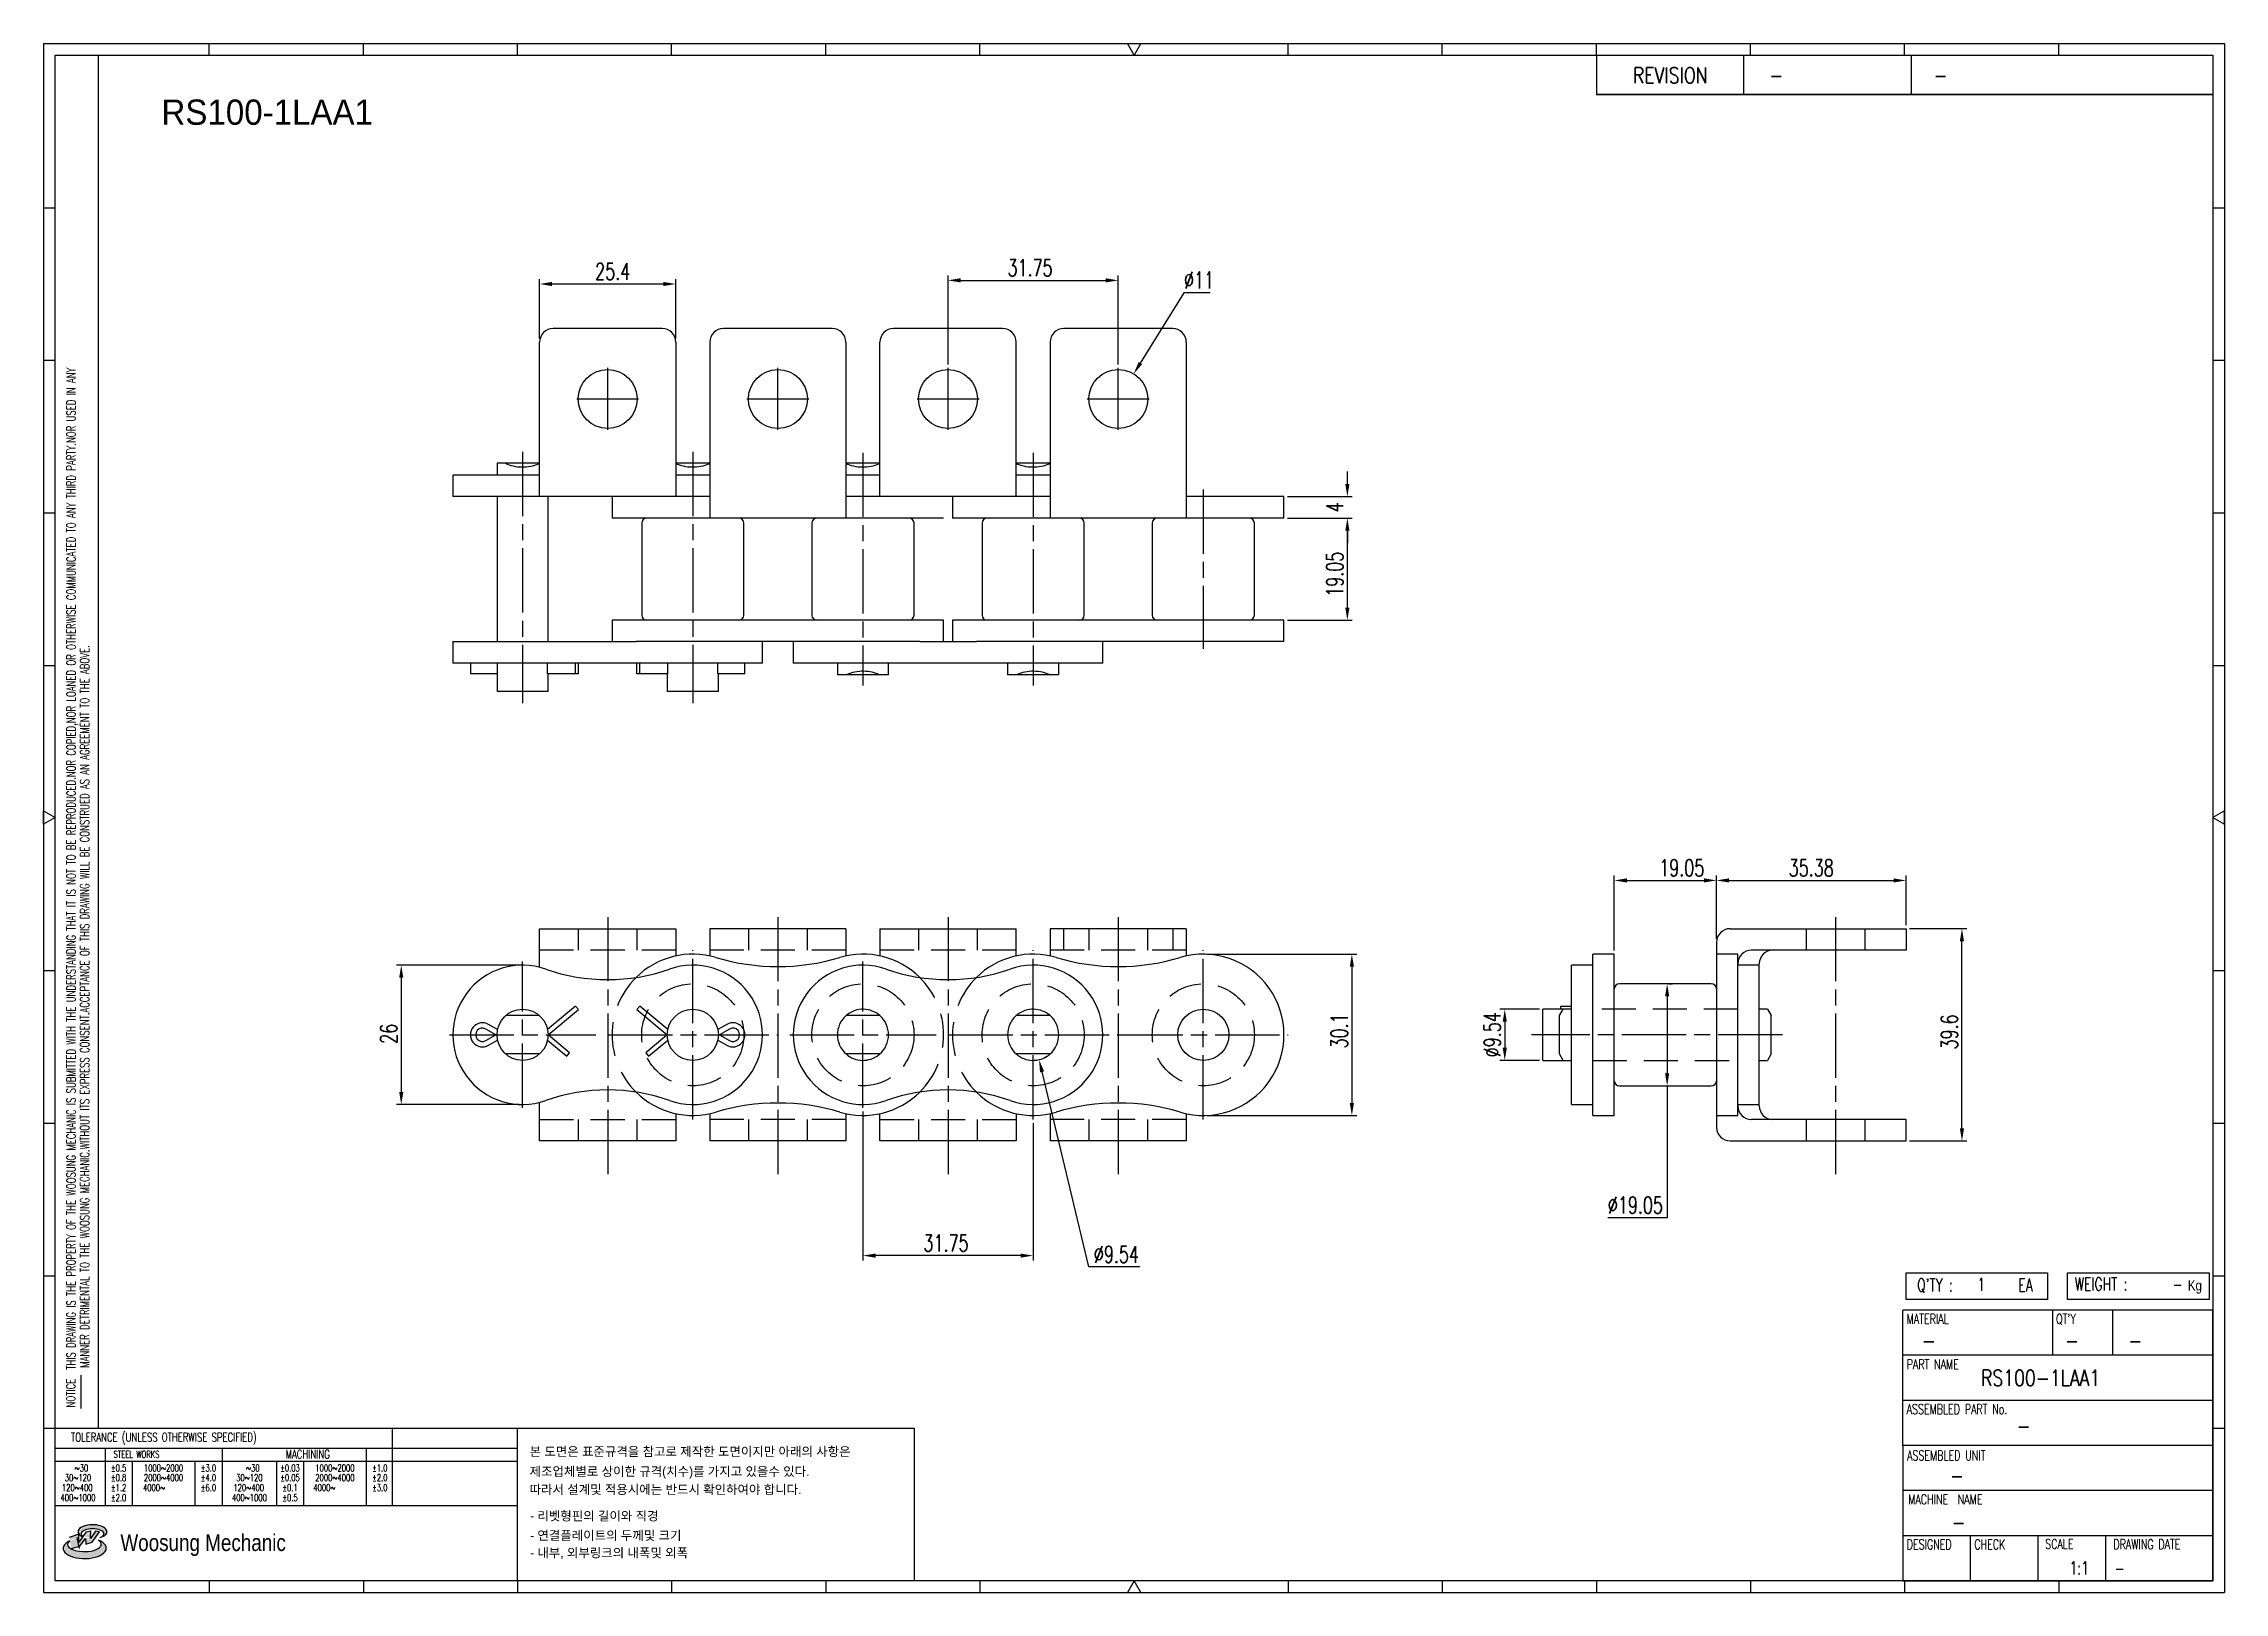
# Model space of a CAD drawing. Header units: millimetres. Extents: x 1499 to 1906, y 1925 to 2214.
import ezdxf
from ezdxf.enums import TextEntityAlignment as Align

# ---------------------------------------------------------------- set-up
doc = ezdxf.new("R2010")
doc.units = ezdxf.units.MM
doc.linetypes.add('AM_ISO08W050', pattern=[18, 12, -1.5, 3, -1.5])
doc.linetypes.add('HIDDEN', pattern=[9.525, 6.35, -3.175])
doc.layers.add('CL1', color=4, linetype='AM_ISO08W050', lineweight=25)
for name, color, linetype in [('HID-02', 1, 'HIDDEN'), ('S-DIM', 7, 'Continuous'), ('TITLE', 7, 'Continuous'), ('도면레이아웃', 7, 'Continuous')]:
    doc.layers.add(name, color=color, linetype=linetype)
doc.styles.add('HAN', font='ROMANS.shx', dxfattribs={"width": 0.7, "bigfont": 'whgtxt.shx'})
doc.styles.add('HKD_ST2', font='romans.shx', dxfattribs={"width": 0.7, "height": 4, "bigfont": '@extfont2.shx'})
doc.styles.add('HSG', font='SIMPLEX.shx', dxfattribs={"width": 0.7, "bigfont": 'HSG.shx'})
doc.styles.add('MtXpl_', font='Gulim.ttf')
doc.styles.add('SLDTEXTSTYLE4', font='arial.ttf', dxfattribs={"width": 0.8})
doc.styles.get("Standard").update_dxf_attribs({"font": 'arial.ttf'})
doc.dimstyles.new('사본 APP1.3', dxfattribs={"dimscale": 1.3, "dimtxt": 2.4, "dimasz": 1.8, "dimexe": 0.7, "dimexo": 0.5, "dimgap": 0.6, "dimtad": 1, "dimtoh": 1, "dimrnd": 0.01, "dimzin": 9, "dimdsep": 46, "dimtxsty": 'HSG', "dimcen": 0, "dimclrd": 1, "dimclre": 1, "dimclrt": 256, "dimazin": 2, "dimtp": 1, "dimtm": 1, "dimtfac": 0.5, "dimtofl": 0, "dimtmove": 0, "dimatfit": 3, "dimfxl": 0, "dimtvp": 1, "dimtolj": 2, "dimlwd": -1, "dimlwe": -1, "dimarcsym": 0})

msp = doc.modelspace()

# ---------------------------------------------------------------- texts
at = {"color": 254, "style": 'MtXpl_'}
msp.add_text('RS100-1LAA1', height=4.71996, dxfattribs=at).set_placement((1521.074, 2198.57))
at = {"style": 'HAN', "width": 0.8}
msp.add_text('RS100-1LAA1', height=2.94721, dxfattribs=at).set_placement((1860.544, 1963.305))

# ---------------------------------------------------------------- blocks, each defined once
blk = doc.blocks.new('REFGZDFG')
at = {"layer": '도면레이아웃'}
h = blk.add_hatch(color=10, dxfattribs=at)
h.paths.add_polyline_path([(-2.958, 54.547), (-2.947, 54.321), (-2.705, 54.394), (-2.41, 54.81), (-2.567, 54.836), (-2.76, 54.536), (-2.746, 54.828), (-2.954, 54.792), (-3.228, 54.401), (-3.224, 54.712), (-3.603, 54.58), (-3.509, 54.142), (-3.18, 54.233)])
edge = h.paths.add_edge_path()
edge.add_ellipse((-2.688, 54.809), major_axis=(-0.568, 0), ratio=0.487785, start_angle=122.36065, end_angle=403.39574)
edge.add_line((-3.1, 54.619), (-3.092, 54.637))
edge.add_ellipse((-2.685, 54.726), major_axis=(-0.454, 0), ratio=0.444396, start_angle=131.58977, end_angle=386.19408, ccw=False)
edge = h.paths.add_edge_path()
edge.add_ellipse((-2.992, 54.158), major_axis=(-0.851, 0), ratio=0.480113, start_angle=314.67633, end_angle=590.85213)
edge.add_ellipse((-3.004, 54.312), major_axis=(-0.666, 0), ratio=0.43311, start_angle=331.7024, end_angle=574.42495, ccw=False)
at = {"color": 140}
for p, q in [((-4.614, 113.51), (81.404, 113.51)), ((-4.614, 113.51), (-4.614, 52.416)), ((56.632, 113.054), (56.632, 111.501)), ((62.43, 113.054), (62.43, 111.501)), ((69.046, 113.054), (69.046, 111.501)), ((81.404, 113.51), (81.404, 52.416)), ((80.948, 111.501), (56.632, 111.501)), ((56.632, 111.501), (80.948, 111.501)), ((80.948, 111.501), (80.948, 100.888)), ((68.846, 63.974), (68.846, 65.02)), ((68.846, 65.02), (74.432, 65.02)), ((74.432, 65.02), (74.432, 63.974)), ((75.222, 63.974), (75.222, 65.02)), ((75.222, 65.02), (80.808, 65.02)), ((80.808, 65.02), (80.808, 63.974)), ((74.432, 63.974), (68.846, 63.974)), ((80.808, 63.974), (75.222, 63.974)), ((68.724, 58.21), (68.724, 63.547)), ((80.948, 63.547), (68.724, 63.547)), ((74.618, 63.547), (74.618, 61.768)), ((76.99, 63.547), (76.99, 61.768)), ((80.948, 58.21), (80.948, 63.547)), ((80.948, 61.768), (68.724, 61.768)), ((80.948, 59.989), (68.724, 59.989)), ((68.724, 58.21), (68.724, 52.872)), ((80.948, 58.21), (68.724, 58.21)), ((80.948, 52.872), (80.948, 58.21)), ((80.948, 56.43), (68.724, 56.43)), ((80.948, 54.651), (68.724, 54.651)), ((71.393, 52.872), (71.393, 54.651)), ((74.062, 52.872), (74.062, 54.651)), ((76.731, 52.872), (76.731, 54.651)), ((68.724, 52.872), (80.948, 52.872)), ((-4.614, 52.416), (81.404, 52.416))]:
    blk.add_line(p, q, dxfattribs=at)
at = {"color": 2}
for p, q in [((-2.45, 58.89), (-2.45, 113.054)), ((-4.158, 58.89), (14.079, 58.89)), ((9.14, 58.89), (9.14, 55.84)), ((14.079, 52.872), (14.079, 58.89)), ((-4.158, 58.099), (14.079, 58.099)), ((-2.192, 58.099), (-2.192, 55.84)), ((2.422, 58.113), (2.422, 55.84)), ((8.11, 58.099), (8.11, 55.84)), ((-4.158, 57.59), (14.079, 57.59)), ((-1.119, 57.59), (-1.119, 55.84)), ((1.349, 57.59), (1.349, 55.84)), ((4.569, 57.59), (4.569, 55.84)), ((5.642, 57.604), (5.642, 55.84)), ((-4.158, 55.84), (14.079, 55.84))]:
    blk.add_line(p, q, dxfattribs=at)
for p, q in [((14.079, 113.054), (14.079, 113.51)), ((20.158, 113.054), (20.158, 113.51)), ((26.237, 113.054), (26.237, 113.51)), ((32.316, 113.054), (32.316, 113.51)), ((44.474, 113.054), (44.474, 113.51)), ((50.553, 113.054), (50.553, 113.51)), ((56.632, 113.054), (56.632, 113.51)), ((62.711, 113.054), (62.711, 113.51)), ((68.79, 113.054), (68.79, 113.51)), ((74.869, 113.054), (74.869, 113.51)), ((-4.614, 107.036), (-4.158, 107.036)), ((80.948, 107.036), (81.404, 107.036)), ((-4.614, 101.018), (-4.158, 101.018)), ((80.948, 101.018), (81.404, 101.018)), ((-4.614, 95), (-4.158, 95)), ((80.948, 95), (81.404, 95)), ((-4.614, 88.981), (-4.158, 88.981)), ((80.948, 88.981), (81.404, 88.981)), ((-4.614, 76.945), (-4.158, 76.945)), ((80.948, 76.945), (81.404, 76.945)), ((-4.614, 70.927), (-4.158, 70.927)), ((80.948, 70.927), (81.404, 70.927)), ((-4.614, 64.908), (-4.158, 64.908)), ((80.948, 64.908), (81.404, 64.908)), ((-3.136, 59.666), (-3.136, 60.983)), ((-4.614, 58.89), (-4.158, 58.89)), ((80.948, 58.89), (81.404, 58.89)), ((1.921, 52.872), (1.921, 52.416)), ((8, 52.872), (8, 52.416)), ((14.079, 52.872), (14.079, 52.416)), ((20.158, 52.872), (20.158, 52.416)), ((26.237, 52.872), (26.237, 52.416)), ((32.316, 52.872), (32.316, 52.416)), ((62.711, 52.872), (62.711, 52.416)), ((68.79, 52.872), (68.79, 52.416)), ((74.869, 52.872), (74.869, 52.416))]:
    blk.add_line(p, q)
at = {"color": 140}
for points in [[(-4.158, 113.054), (80.948, 113.054), (80.948, 52.872), (-4.158, 52.872)], [(14.079, 58.89), (29.726, 58.89), (29.726, 52.872), (14.079, 52.872)]]:
    blk.add_lwpolyline(points, close=True, dxfattribs=at)
for points in [[(38.395, 113.054), (38.132, 113.51), (38.658, 113.51)], [(-4.158, 82.989), (-4.614, 82.726), (-4.614, 83.252)], [(80.948, 82.989), (81.404, 82.726), (81.404, 83.252)], [(38.395, 52.872), (38.132, 52.416), (38.658, 52.416)]]:
    blk.add_lwpolyline(points, close=True)
at = {"layer": '도면레이아웃'}
for p, q in [((-3.224, 54.712), (-3.603, 54.58)), ((-3.509, 54.142), (-3.18, 54.233)), ((-3.3, 54.58), (-3.207, 54.142)), ((-3.3, 54.58), (-3.3, 54.58)), ((-2.954, 54.792), (-3.228, 54.401)), ((-3.228, 54.401), (-3.224, 54.712)), ((-3.18, 54.233), (-2.958, 54.547)), ((-3.092, 54.637), (-3.1, 54.619)), ((-2.958, 54.547), (-2.947, 54.321)), ((-2.746, 54.828), (-2.954, 54.792)), ((-2.947, 54.321), (-2.705, 54.394)), ((-2.567, 54.836), (-2.76, 54.536)), ((-2.76, 54.536), (-2.746, 54.828)), ((-2.705, 54.394), (-2.41, 54.81)), ((-2.41, 54.81), (-2.567, 54.836))]:
    blk.add_line(p, q, dxfattribs=at)
for centre, major_axis, ratio, start_param, end_param in [((-2.688, 54.809), (-0.568, 0), 0.487785, 2.135596, 7.040584), ((-2.992, 54.158), (-0.851, 0), 0.480113, 5.492138, 10.312315), ((-3.004, 54.312), (-0.666, 0), 0.43311, 5.789299, 10.025607), ((-2.685, 54.726), (-0.454, 0), 0.444396, 2.296675, 6.740358)]:
    blk.add_ellipse(centre, major_axis=major_axis, ratio=ratio, start_param=start_param, end_param=end_param, dxfattribs=at)
for s, height, style, width, p in [('REVISION', 0.6231, 'HAN', 0.8, (58.077, 111.949)), ('-', 0.623, 'HAN', 0.8, (63.455, 111.949)), ('-', 0.623, 'HAN', 0.8, (69.94, 111.949)), ("Q'TY : ", 0.5094, 'HKD_ST2', 0.7, (69.284, 64.287)), ('1', 0.509, 'HKD_ST2', 0.7, (71.66, 64.311)), ('EA', 0.5094, 'HKD_ST2', 0.7, (73.277, 64.287)), ('WEIGHT : ', 0.5094, 'HKD_ST2', 0.7, (75.501, 64.323)), ('-', 0.623, 'HAN', 0.8, (69.468, 62.037)), ('-', 0.623, 'HAN', 0.8, (75.114, 62.037)), ('-', 0.623, 'HAN', 0.8, (77.618, 62.037)), ('-', 0.623, 'HAN', 0.8, (73.209, 58.664)), ('-', 0.623, 'HAN', 0.8, (70.583, 56.706)), ('-', 0.623, 'HAN', 0.8, (70.645, 54.872)), ('1:1', 0.5094, 'HKD_ST2', 0.7, (75.295, 53.121)), ('-', 0.509, 'HKD_ST2', 0.7, (77.07, 53.109))]:
    blk.add_text(s, height=height, dxfattribs=dict(style=style, width=width)).set_placement(p)
at = {"color": 6, "style": 'HKD_ST2', "width": 0.7}
for s, p in [(' THIS DRAWING IS THE PROPERTY OF THE WOOSUNG MECHANIC IS SUBMITTED WITH THE UNDERSTANDING THAT IT IS NOT TO BE REPRODUCED.NOR COPIED,NOR LOANED OR OTHERWISE COMMUNICATED TO ANY THIRD PARTY.NOR USED IN ANY', (-3.355, 61.029)), ('MANNER DETRIMENTAL TO THE WOOSUNG MECHANIC.WITHOUT ITS EXPRESS CONSENT.ACCEPTANCE OF THIS DRAWING WILL BE CONSTRUED AS AN AGREEMENT TO THE ABOVE.', (-2.82, 61.276))]:
    blk.add_text(s, height=0.350152, rotation=90, dxfattribs=at).set_placement(p)
at = {"style": 'HKD_ST2', "width": 0.7}
blk.add_text('-', height=0.509, dxfattribs=at).set_placement((79.754, 64.323), align=Align.RIGHT)
at = {"color": 254, "style": 'HKD_ST2', "width": 0.7}
for s, height, p in [('MATERIAL', 0.3918, (68.873, 63.399)), ("QT'Y", 0.3918, (74.766, 63.399)), ('PART NAME', 0.3918, (68.873, 61.608)), ('ASSEMBLED PART No.', 0.39184, (68.873, 59.84)), ('ASSEMBLED UNIT', 0.39184, (68.89, 58.014)), ('MACHINE  NAME', 0.39184, (68.935, 56.282)), ('DESIGNED', 0.3918, (68.873, 54.503)), ('CHECK', 0.3918, (71.541, 54.503)), ('SCALE', 0.3918, (74.337, 54.521)), ('DRAWING DATE', 0.39184, (77.026, 54.509))]:
    blk.add_text(s, height=height, dxfattribs=at).set_placement(p, align=Align.TOP_LEFT)
at = {"style": 'HKD_ST2', "width": 0.7}
blk.add_text('NOTICE', height=0.3502, rotation=90, dxfattribs=at).set_placement((-3.367, 59.71))
blk.add_text('TOLERANCE (UNLESS OTHERWISE SPECIFIED)', height=0.35015, dxfattribs=at).set_placement((0.126, 58.538), align=Align.MIDDLE_CENTER)
at = {"color": 4, "style": 'HKD_ST2', "width": 0.7}
for s, height, p in [('STEEL WORKS', 0.28012, (-0.948, 57.865)), ('MACHINING', 0.3502, (5.803, 57.867)), ('%%P0.5', 0.2801, (-1.656, 57.322)), ('%%P0.8', 0.2801, (-1.656, 56.945)), ('%%P3.0', 0.2801, (1.886, 57.322)), ('%%P4.0', 0.2801, (1.886, 56.945)), ('%%P0.03', 0.2801, (5.105, 57.322)), ('%%P0.05', 0.2801, (5.105, 56.945)), ('%%P1.0', 0.2801, (8.647, 57.322)), ('%%P2.0', 0.2801, (8.647, 56.945)), ('%%P1.2', 0.2801, (-1.656, 56.551)), ('%%P2.0', 0.2801, (-1.656, 56.149)), ('%%P6.0', 0.2801, (1.886, 56.551)), ('%%P0.1', 0.2801, (5.105, 56.551)), ('%%P0.5', 0.2801, (5.105, 56.149)), ('%%P3.0', 0.2801, (8.647, 56.551))]:
    blk.add_text(s, height=height, dxfattribs=at).set_placement(p, align=Align.MIDDLE)
at = {"color": 140, "style": 'MtXpl_'}
for s, p in [('본 도면은 표준규격을 참고로 제작한 도면이지만 아래의 사항은', (14.554, 57.794)), ('제조업체별로 상이한 규격(치수)를 가지고 있을수 있다.', (14.554, 57.01)), ('따라서 설계및 적용시에는 반드시 확인하여야 합니다.', (14.554, 56.297)), ('- 리벳형핀의 길이와 직경', (14.574, 55.252)), ('- 연결플레이트의 두께및 크기', (14.574, 54.485)), ('- 내부, 외부링크의 내폭및 외폭', (14.574, 53.798))]:
    blk.add_text(s, height=0.36, dxfattribs=at).set_placement(p)
at = {"color": 4, "style": 'HKD_ST2', "width": 0.7}
for s, height, p in [('30%%126120', 0.2801, (-3.259, 56.945)), ('%%12630', 0.2801, (-3.124, 57.322)), ('2000%%1264000', 0.28012, (0.115, 56.945)), ('1000%%1262000', 0.28012, (0.115, 57.322)), ('30%%126120', 0.2801, (3.502, 56.945)), ('%%12630', 0.2801, (3.637, 57.322)), ('2000%%1264000', 0.28012, (6.876, 56.945)), ('1000%%1262000', 0.28012, (6.876, 57.322)), ('400%%1261000', 0.28012, (-3.259, 56.149)), ('120%%126400', 0.28012, (-3.287, 56.551)), ('4000%%126', 0.2801, (-0.256, 56.551)), ('400%%1261000', 0.28012, (3.502, 56.149)), ('120%%126400', 0.28012, (3.474, 56.551)), ('4000%%126', 0.2801, (6.462, 56.551))]:
    blk.add_text(s, height=height, dxfattribs=at).set_placement(p, align=Align.MIDDLE_CENTER)
at = {"color": 1, "style": 'SLDTEXTSTYLE4', "width": 0.8}
blk.add_text('Woosung Mechanic', height=0.66493, dxfattribs=at).set_placement((-1.585, 54.047))
at = {"layer": 'TITLE', "width": 0.8}
blk.add_text('Kg', height=0.4067, dxfattribs=at).set_placement((79.963, 64.323))
blk = doc.blocks.new('*D103')
at = {"layer": 'Defpoints', "color": 0, "transparency": 16777216}
for p in [(1730.5, 2125.2), (1742.32, 2125.2), (1730.5, 2106.15)]:
    blk.add_point(p, dxfattribs=at)
at = {"layer": 'S-DIM', "color": 1, "transparency": 16777216}
for p, q in [((1731.15, 2125.2), (1743.23, 2125.2)), ((1742.32, 2108.49), (1742.32, 2122.86)), ((1731.15, 2106.15), (1743.23, 2106.15))]:
    blk.add_line(p, q, dxfattribs=at)
for points in [[(1741.93, 2122.86), (1742.71, 2122.86), (1742.32, 2125.2)], [(1741.93, 2108.49), (1742.71, 2108.49), (1742.32, 2106.15)]]:
    blk.add_solid(points, dxfattribs=at)
at = {"layer": 'S-DIM', "transparency": 16777216, "insert": (1739.98, 2114.71), "char_height": 3.12, "attachment_point": 5, "rotation": 90, "style": 'HSG'}
blk.add_mtext('\\A2;19.05', dxfattribs=at)
blk = doc.blocks.new('*D104')
at = {"layer": 'Defpoints', "color": 0, "transparency": 16777216}
for p in [(1730.5, 2129.2), (1742.32, 2129.2), (1730.5, 2125.2)]:
    blk.add_point(p, dxfattribs=at)
at = {"layer": 'S-DIM', "color": 1, "transparency": 16777216}
for p, q in [((1742.32, 2131.54), (1742.32, 2133.88)), ((1731.15, 2129.2), (1743.23, 2129.2)), ((1731.15, 2125.2), (1743.23, 2125.2)), ((1742.32, 2122.86), (1742.32, 2120.52))]:
    blk.add_line(p, q, dxfattribs=at)
for points in [[(1741.93, 2131.54), (1742.71, 2131.54), (1742.32, 2129.2)], [(1741.93, 2122.86), (1742.71, 2122.86), (1742.32, 2125.2)]]:
    blk.add_solid(points, dxfattribs=at)
at = {"layer": 'S-DIM', "transparency": 16777216, "insert": (1739.98, 2127.2), "char_height": 3.12, "attachment_point": 5, "rotation": 90, "style": 'HSG'}
blk.add_mtext('\\A2;4', dxfattribs=at)
blk = doc.blocks.new('*D105')
at = {"layer": 'Defpoints', "color": 0, "transparency": 16777216}
for p in [(1702.46, 2152.1), (1696.69, 2142.74)]:
    blk.add_point(p, dxfattribs=at)
at = {"layer": 'S-DIM', "color": 1, "transparency": 16777216}
for p, q in [((1711.8, 2167.25), (1703.69, 2154.1)), ((1716.74, 2167.25), (1711.8, 2167.25))]:
    blk.add_line(p, q, dxfattribs=at)
blk.add_solid([(1703.36, 2154.3), (1704.02, 2153.89), (1702.46, 2152.1)], dxfattribs=at)
at = {"layer": 'S-DIM', "transparency": 16777216, "insert": (1714.66, 2169.59), "char_height": 3.12, "attachment_point": 5, "style": 'HSG'}
blk.add_mtext('\\A2;∅11', dxfattribs=at)
blk = doc.blocks.new('*D106')
at = {"layer": 'Defpoints', "color": 0, "transparency": 16777216}
for p in [(1651.95, 2015.14), (1683.7, 2012.98), (1651.95, 1987.59)]:
    blk.add_point(p, dxfattribs=at)
at = {"layer": 'S-DIM', "color": 1, "transparency": 16777216}
for p, q in [((1651.95, 2014.49), (1651.95, 1986.68)), ((1683.7, 2012.33), (1683.7, 1986.68)), ((1681.36, 1987.59), (1654.29, 1987.59))]:
    blk.add_line(p, q, dxfattribs=at)
for points in [[(1654.29, 1987.98), (1654.29, 1987.2), (1651.95, 1987.59)], [(1681.36, 1987.98), (1681.36, 1987.2), (1683.7, 1987.59)]]:
    blk.add_solid(points, dxfattribs=at)
at = {"layer": 'S-DIM', "transparency": 16777216, "insert": (1667.45, 1989.93), "char_height": 3.12, "attachment_point": 5, "style": 'HSG'}
blk.add_mtext('\\A2;31.75', dxfattribs=at)
blk = doc.blocks.new('*D107')
at = {"layer": 'Defpoints', "color": 0, "transparency": 16777216}
for p in [(1699.57, 2169.55), (1667.82, 2153.2), (1699.57, 2153.2)]:
    blk.add_point(p, dxfattribs=at)
at = {"layer": 'S-DIM', "color": 1, "transparency": 16777216}
for p, q in [((1667.82, 2153.85), (1667.82, 2170.46)), ((1670.16, 2169.55), (1697.23, 2169.55)), ((1699.57, 2153.85), (1699.57, 2170.46))]:
    blk.add_line(p, q, dxfattribs=at)
for points in [[(1670.16, 2169.94), (1670.16, 2169.16), (1667.82, 2169.55)], [(1697.23, 2169.94), (1697.23, 2169.16), (1699.57, 2169.55)]]:
    blk.add_solid(points, dxfattribs=at)
at = {"layer": 'S-DIM', "transparency": 16777216, "insert": (1683.13, 2171.89), "char_height": 3.12, "attachment_point": 5, "style": 'HSG'}
blk.add_mtext('\\A2;31.75', dxfattribs=at)
blk = doc.blocks.new('*D108')
at = {"layer": 'Defpoints', "color": 0, "transparency": 16777216}
for p in [(1617.02, 2168.87), (1591.62, 2158.03), (1617.02, 2158.03)]:
    blk.add_point(p, dxfattribs=at)
at = {"layer": 'S-DIM', "color": 1, "transparency": 16777216}
for p, q in [((1591.62, 2158.68), (1591.62, 2169.78)), ((1593.96, 2168.87), (1614.68, 2168.87)), ((1617.02, 2158.68), (1617.02, 2169.78))]:
    blk.add_line(p, q, dxfattribs=at)
for points in [[(1593.96, 2169.26), (1593.96, 2168.48), (1591.62, 2168.87)], [(1614.68, 2169.26), (1614.68, 2168.48), (1617.02, 2168.87)]]:
    blk.add_solid(points, dxfattribs=at)
at = {"layer": 'S-DIM', "transparency": 16777216, "insert": (1605.26, 2171.21), "char_height": 3.12, "attachment_point": 5, "style": 'HSG'}
blk.add_mtext('\\A2;25.4', dxfattribs=at)
blk = doc.blocks.new('*D109')
at = {"layer": 'Defpoints', "color": 0, "transparency": 16777216}
for p in [(1715.45, 2043.84), (1715.45, 2013.74), (1743.16, 2013.74)]:
    blk.add_point(p, dxfattribs=at)
at = {"layer": 'S-DIM', "color": 1, "transparency": 16777216}
for p, q in [((1716.1, 2043.84), (1744.07, 2043.84)), ((1743.16, 2041.5), (1743.16, 2016.08)), ((1716.1, 2013.74), (1744.07, 2013.74))]:
    blk.add_line(p, q, dxfattribs=at)
for points in [[(1742.77, 2041.5), (1743.55, 2041.5), (1743.16, 2043.84)], [(1742.77, 2016.08), (1743.55, 2016.08), (1743.16, 2013.74)]]:
    blk.add_solid(points, dxfattribs=at)
at = {"layer": 'S-DIM', "transparency": 16777216, "insert": (1740.82, 2029.52), "char_height": 3.12, "attachment_point": 5, "rotation": 90, "style": 'HSG'}
blk.add_mtext('\\A2;30.1', dxfattribs=at)
blk = doc.blocks.new('*D110')
at = {"layer": 'Defpoints', "color": 0, "transparency": 16777216}
for p in [(1588.45, 2041.79), (1565.81, 2015.79), (1588.45, 2015.79)]:
    blk.add_point(p, dxfattribs=at)
at = {"layer": 'S-DIM', "color": 1, "transparency": 16777216}
for p, q in [((1587.8, 2041.79), (1564.9, 2041.79)), ((1565.81, 2039.45), (1565.81, 2018.13)), ((1587.8, 2015.79), (1564.9, 2015.79))]:
    blk.add_line(p, q, dxfattribs=at)
for points in [[(1565.42, 2039.45), (1566.2, 2039.45), (1565.81, 2041.79)], [(1565.42, 2018.13), (1566.2, 2018.13), (1565.81, 2015.79)]]:
    blk.add_solid(points, dxfattribs=at)
at = {"layer": 'S-DIM', "transparency": 16777216, "insert": (1563.47, 2028.97), "char_height": 3.12, "attachment_point": 5, "rotation": 90, "style": 'HSG'}
blk.add_mtext('\\A2;26', dxfattribs=at)
blk = doc.blocks.new('*D111')
at = {"layer": 'Defpoints', "color": 0, "transparency": 16777216}
for p in [(1682.59, 2033.42), (1684.81, 2024.15)]:
    blk.add_point(p, dxfattribs=at)
at = {"layer": 'S-DIM', "color": 1, "transparency": 16777216}
for p, q in [((1694.09, 1985.48), (1685.36, 2021.87)), ((1703.6, 1985.48), (1694.09, 1985.48))]:
    blk.add_line(p, q, dxfattribs=at)
blk.add_arc((1683.7, 2028.79), 4.77, 272.5586, 303.602, dxfattribs=at)
blk.add_solid([(1685.74, 2021.96), (1684.98, 2021.78), (1684.81, 2024.15)], dxfattribs=at)
at = {"layer": 'S-DIM', "transparency": 16777216, "insert": (1699.23, 1987.82), "char_height": 3.12, "attachment_point": 5, "style": 'HSG'}
blk.add_mtext('\\A2;∅9.54', dxfattribs=at)
blk = doc.blocks.new('*D113')
at = {"layer": 'Defpoints', "color": 0, "transparency": 16777216}
for p in [(1778.8, 2033.56), (1771.69, 2024.02), (1778.8, 2024.02)]:
    blk.add_point(p, dxfattribs=at)
at = {"layer": 'S-DIM', "color": 1, "transparency": 16777216}
for p, q in [((1778.15, 2033.56), (1770.78, 2033.56)), ((1771.69, 2031.22), (1771.69, 2026.36)), ((1778.15, 2024.02), (1770.78, 2024.02))]:
    blk.add_line(p, q, dxfattribs=at)
for points in [[(1771.3, 2031.22), (1772.08, 2031.22), (1771.69, 2033.56)], [(1771.3, 2026.36), (1772.08, 2026.36), (1771.69, 2024.02)]]:
    blk.add_solid(points, dxfattribs=at)
at = {"layer": 'S-DIM', "transparency": 16777216, "insert": (1769.35, 2028.79), "char_height": 3.12, "attachment_point": 5, "rotation": 90, "style": 'HSG'}
blk.add_mtext('\\A2;%%c9.54', dxfattribs=at)
blk = doc.blocks.new('*D114')
at = {"layer": 'Defpoints', "color": 0, "transparency": 16777216}
for p in [(1801.65, 2038.31), (1801.65, 2019.26), (1801.98, 2019.26)]:
    blk.add_point(p, dxfattribs=at)
at = {"layer": 'S-DIM', "color": 1, "transparency": 16777216}
for p, q in [((1801.98, 2035.97), (1801.98, 2021.6)), ((1802.3, 2038.31), (1802.89, 2038.31)), ((1801.98, 2019.26), (1801.98, 1994.66)), ((1802.3, 2019.26), (1802.89, 2019.26)), ((1801.98, 1994.66), (1790.91, 1994.66))]:
    blk.add_line(p, q, dxfattribs=at)
for points in [[(1801.59, 2035.97), (1802.37, 2035.97), (1801.98, 2038.31)], [(1801.59, 2021.6), (1802.37, 2021.6), (1801.98, 2019.26)]]:
    blk.add_solid(points, dxfattribs=at)
at = {"layer": 'S-DIM', "transparency": 16777216, "insert": (1796.06, 1997), "char_height": 3.12, "attachment_point": 5, "style": 'HSG'}
blk.add_mtext('\\A2;%%c19.05', dxfattribs=at)
blk = doc.blocks.new('*D115')
at = {"layer": 'Defpoints', "color": 0, "transparency": 16777216}
for p in [(1846.55, 2048.59), (1856.98, 2048.59), (1846.55, 2008.99)]:
    blk.add_point(p, dxfattribs=at)
at = {"layer": 'S-DIM', "color": 1, "transparency": 16777216}
for p, q in [((1847.2, 2048.59), (1857.89, 2048.59)), ((1856.98, 2011.33), (1856.98, 2046.25)), ((1847.2, 2008.99), (1857.89, 2008.99))]:
    blk.add_line(p, q, dxfattribs=at)
for points in [[(1856.59, 2046.25), (1857.37, 2046.25), (1856.98, 2048.59)], [(1856.59, 2011.33), (1857.37, 2011.33), (1856.98, 2008.99)]]:
    blk.add_solid(points, dxfattribs=at)
at = {"layer": 'S-DIM', "transparency": 16777216, "insert": (1854.64, 2029.32), "char_height": 3.12, "attachment_point": 5, "rotation": 90, "style": 'HSG'}
blk.add_mtext('\\A2;39.6', dxfattribs=at)
blk = doc.blocks.new('*D116')
at = {"layer": 'Defpoints', "color": 0, "transparency": 16777216}
for p in [(1811.17, 2057.59), (1792.12, 2043.84), (1811.17, 2046.05)]:
    blk.add_point(p, dxfattribs=at)
at = {"layer": 'S-DIM', "color": 1, "transparency": 16777216}
for p, q in [((1792.12, 2044.49), (1792.12, 2058.5)), ((1794.46, 2057.59), (1808.83, 2057.59)), ((1811.17, 2046.7), (1811.17, 2058.5))]:
    blk.add_line(p, q, dxfattribs=at)
for points in [[(1794.46, 2057.98), (1794.46, 2057.2), (1792.12, 2057.59)], [(1808.83, 2057.98), (1808.83, 2057.2), (1811.17, 2057.59)]]:
    blk.add_solid(points, dxfattribs=at)
at = {"layer": 'S-DIM', "transparency": 16777216, "insert": (1804.71, 2059.93), "char_height": 3.12, "attachment_point": 5, "style": 'HSG'}
blk.add_mtext('\\A2;19.05', dxfattribs=at)
blk = doc.blocks.new('*D117')
at = {"layer": 'Defpoints', "color": 0, "transparency": 16777216}
for p in [(1846.55, 2057.59), (1846.55, 2048.59), (1811.17, 2046.05)]:
    blk.add_point(p, dxfattribs=at)
at = {"layer": 'S-DIM', "color": 1, "transparency": 16777216}
for p, q in [((1811.17, 2046.7), (1811.17, 2058.5)), ((1813.51, 2057.59), (1844.21, 2057.59)), ((1846.55, 2049.24), (1846.55, 2058.5))]:
    blk.add_line(p, q, dxfattribs=at)
for points in [[(1813.51, 2057.98), (1813.51, 2057.2), (1811.17, 2057.59)], [(1844.21, 2057.98), (1844.21, 2057.2), (1846.55, 2057.59)]]:
    blk.add_solid(points, dxfattribs=at)
at = {"layer": 'S-DIM', "transparency": 16777216, "insert": (1828.86, 2059.93), "char_height": 3.12, "attachment_point": 5, "style": 'HSG'}
blk.add_mtext('\\A2;35.38', dxfattribs=at)

# ---------------------------------------------------------------- dimensions: what is measured, and where the dimension line sits
at = {"layer": 'S-DIM'}
for base, p1, p2, picture, middle in [((1617.024, 2168.866), (1591.624, 2158.032), (1617.024, 2158.032), '*D108', (1605.261, 2168.866)), ((1699.574, 2169.553), (1667.824, 2153.197), (1699.574, 2153.197), '*D107', (1683.129, 2169.553)), ((1811.172, 2057.587), (1792.122, 2043.836), (1811.172, 2046.046), '*D116', (1804.71, 2057.587)), ((1651.949, 1987.595), (1683.699, 2012.983), (1651.949, 2015.136), '*D106', (1667.445, 1987.595))]:
    dim = msp.add_linear_dim(base=base, p1=p1, p2=p2, dimstyle='사본 APP1.3', dxfattribs=at)
    dim.commit()
    dim.dimension.update_dxf_attribs({"geometry": picture, "text_midpoint": middle, "dimtype": 160})
for p1, p2, picture, middle in [((1696.688, 2142.74), (1702.46, 2152.103), '*D105', (1714.659, 2167.254)), ((1682.586, 2033.424), (1684.812, 2024.147), '*D111', (1699.235, 1985.481))]:
    dim = msp.add_diameter_dim_2p(p1=p1, p2=p2, dimstyle='사본 APP1.3', dxfattribs=at)
    dim.commit()
    dim.dimension.update_dxf_attribs({"geometry": picture, "text_midpoint": middle, "dimtype": 163})
dim = msp.add_linear_dim(base=(1742.316, 2129.197), p1=(1730.499, 2125.197), p2=(1730.499, 2129.197), angle=90, dimstyle='사본 APP1.3', override={"dimtmove": 1}, dxfattribs=at)
dim.commit()
dim.dimension.update_dxf_attribs({"geometry": '*D104', "text_midpoint": (1739.976, 2127.197)})
for base, p1, p2, picture, middle in [((1742.316, 2125.197), (1730.499, 2106.147), (1730.499, 2125.197), '*D103', (1742.316, 2114.706)), ((1856.978, 2048.586), (1846.547, 2008.986), (1846.547, 2048.586), '*D115', (1856.978, 2029.322)), ((1743.159, 2013.736), (1715.449, 2043.836), (1715.449, 2013.736), '*D109', (1743.159, 2029.523)), ((1565.809, 2015.786), (1588.449, 2041.786), (1588.449, 2015.786), '*D110', (1565.809, 2028.972))]:
    dim = msp.add_linear_dim(base=base, p1=p1, p2=p2, angle=90, dimstyle='사본 APP1.3', dxfattribs=at)
    dim.commit()
    dim.dimension.update_dxf_attribs({"geometry": picture, "text_midpoint": middle, "dimtype": 160})
dim = msp.add_linear_dim(base=(1846.546914879, 2057.586956712), p1=(1811.171914879, 2046.045690932), p2=(1846.546914879, 2048.585690932), dimstyle='사본 APP1.3', override={"dimtmove": 1}, dxfattribs=at)
dim.commit()
dim.dimension.update_dxf_attribs({"geometry": '*D117', "text_midpoint": (1828.859414879, 2059.926956712)})
for base, p1, p2, picture, middle in [((1771.689, 2024.016), (1778.797, 2033.556), (1778.797, 2024.016), '*D113', (1771.689, 2028.786)), ((1801.983, 2019.261), (1801.647, 2038.311), (1801.647, 2019.261), '*D114', (1796.055, 1994.661))]:
    dim = msp.add_linear_dim(base=base, p1=p1, p2=p2, angle=90, text='%%c<>', dimstyle='사본 APP1.3', dxfattribs=at)
    dim.commit()
    dim.dimension.update_dxf_attribs({"geometry": picture, "text_midpoint": middle, "dimtype": 160})

# ---------------------------------------------------------------- linework, layer by layer
for p, q in [((1530, 2211.562), (1530, 2213.719)), ((1558.753, 2211.562), (1558.753, 2213.719)), ((1614.484, 2160.572), (1594.164, 2160.572)), ((1646.234, 2160.572), (1625.914, 2160.572)), ((1677.984, 2160.572), (1657.664, 2160.572)), ((1709.734, 2160.572), (1689.414, 2160.572)), ((1591.624, 2129.197), (1591.624, 2158.032)), ((1617.024, 2158.032), (1617.024, 2129.197)), ((1623.374, 2158.032), (1623.374, 2125.197)), ((1648.774, 2158.032), (1648.774, 2125.197)), ((1655.124, 2129.197), (1655.124, 2158.032)), ((1680.524, 2129.197), (1680.524, 2158.032)), ((1686.874, 2158.032), (1686.874, 2125.197)), ((1712.274, 2158.032), (1712.274, 2125.197)), ((1591.624, 2133.197), (1575.449, 2133.197)), ((1575.449, 2133.197), (1575.449, 2129.197)), ((1591.604, 2135.422), (1583.679, 2135.422)), ((1583.679, 2135.422), (1583.679, 2133.197)), ((1623.374, 2133.197), (1617.024, 2133.197)), ((1623.354, 2135.422), (1617.044, 2135.422)), ((1655.124, 2133.197), (1648.774, 2133.197)), ((1655.104, 2135.422), (1648.794, 2135.422)), ((1686.874, 2133.197), (1680.524, 2133.197)), ((1686.854, 2135.422), (1680.544, 2135.422)), ((1617.024, 2129.197), (1575.449, 2129.197)), ((1583.679, 2129.197), (1583.679, 2102.147)), ((1593.219, 2102.147), (1593.219, 2129.197)), ((1605.149, 2129.197), (1605.149, 2125.197)), ((1623.374, 2129.197), (1617.024, 2129.197)), ((1655.124, 2129.197), (1648.774, 2129.197)), ((1680.524, 2129.197), (1655.124, 2129.197)), ((1668.649, 2129.197), (1668.649, 2125.197)), ((1686.874, 2129.197), (1680.524, 2129.197)), ((1730.499, 2129.197), (1712.274, 2129.197)), ((1730.499, 2125.197), (1730.499, 2129.197)), ((1666.999, 2125.197), (1605.149, 2125.197)), ((1610.674, 2124.244), (1610.674, 2107.099)), ((1629.724, 2107.099), (1629.724, 2124.244)), ((1642.424, 2124.244), (1642.424, 2107.099)), ((1661.474, 2107.099), (1661.474, 2124.244)), ((1730.499, 2125.197), (1668.649, 2125.197)), ((1674.174, 2124.244), (1674.174, 2107.099)), ((1693.224, 2107.099), (1693.224, 2124.244)), ((1705.924, 2124.244), (1705.924, 2107.099)), ((1724.974, 2107.099), (1724.974, 2124.244)), ((1605.149, 2106.147), (1605.149, 2102.147)), ((1666.999, 2106.147), (1605.149, 2106.147)), ((1666.999, 2102.147), (1666.999, 2106.147)), ((1668.649, 2106.147), (1668.649, 2102.147)), ((1730.499, 2106.147), (1668.649, 2106.147)), ((1730.499, 2102.147), (1730.499, 2106.147)), ((1575.449, 2102.147), (1609.608, 2102.147)), ((1575.449, 2102.147), (1575.449, 2098.147)), ((1662.54, 2102.147), (1609.608, 2102.147)), ((1633.199, 2098.147), (1633.199, 2102.147)), ((1638.949, 2102.147), (1638.949, 2098.147)), ((1662.54, 2102.147), (1673.108, 2102.147)), ((1730.499, 2102.147), (1673.108, 2102.147)), ((1696.699, 2098.147), (1696.699, 2102.147)), ((1633.199, 2098.147), (1575.449, 2098.147)), ((1578.712, 2098.147), (1578.712, 2096.147)), ((1583.779, 2096.147), (1578.712, 2096.147)), ((1583.679, 2096.147), (1583.679, 2092.822)), ((1583.779, 2096.147), (1583.779, 2098.147)), ((1593.119, 2096.147), (1593.119, 2098.147)), ((1598.87, 2096.147), (1593.119, 2096.147)), ((1593.219, 2092.822), (1593.219, 2096.147)), ((1598.351, 2096.147), (1598.351, 2098.147)), ((1598.87, 2096.147), (1598.87, 2098.147)), ((1609.778, 2096.147), (1609.778, 2098.147)), ((1615.529, 2096.147), (1609.778, 2096.147)), ((1610.297, 2096.147), (1610.297, 2098.147)), ((1615.429, 2096.147), (1615.429, 2092.822)), ((1615.529, 2096.147), (1615.529, 2098.147)), ((1624.869, 2096.147), (1624.869, 2098.147)), ((1629.936, 2096.147), (1624.869, 2096.147)), ((1624.969, 2092.822), (1624.969, 2096.147)), ((1629.936, 2096.147), (1629.936, 2098.147)), ((1696.699, 2098.147), (1638.949, 2098.147)), ((1647.179, 2098.147), (1647.179, 2095.922)), ((1656.719, 2095.922), (1647.179, 2095.922)), ((1656.719, 2095.922), (1656.719, 2098.147)), ((1678.929, 2098.147), (1678.929, 2095.922)), ((1688.469, 2095.922), (1678.929, 2095.922)), ((1688.469, 2095.922), (1688.469, 2098.147)), ((1593.219, 2092.822), (1583.679, 2092.822)), ((1624.969, 2092.822), (1615.429, 2092.822)), ((1591.624, 2041.392), (1591.624, 2048.586)), ((1591.624, 2048.586), (1617.024, 2048.586)), ((1617.024, 2048.586), (1617.024, 2043.497)), ((1623.374, 2048.586), (1623.374, 2043.497)), ((1648.774, 2048.586), (1623.374, 2048.586)), ((1648.774, 2048.586), (1648.774, 2043.497)), ((1655.124, 2048.586), (1655.124, 2043.497)), ((1655.124, 2048.586), (1680.524, 2048.586)), ((1680.524, 2043.497), (1680.524, 2048.586)), ((1686.874, 2048.586), (1686.874, 2043.497)), ((1712.274, 2048.586), (1686.874, 2048.586)), ((1712.274, 2048.586), (1712.274, 2043.497)), ((1813.712, 2048.586), (1846.547, 2048.586)), ((1846.547, 2048.586), (1846.547, 2044.586)), ((1792.122, 2043.836), (1788.122, 2043.836)), ((1788.122, 2013.736), (1788.122, 2043.836)), ((1792.122, 2013.736), (1792.122, 2043.836)), ((1811.172, 2046.046), (1811.172, 2011.526)), ((1815.172, 2043.836), (1811.172, 2043.836)), ((1815.172, 2013.736), (1815.172, 2043.836)), ((1846.547, 2044.586), (1817.712, 2044.586)), ((1788.122, 2041.786), (1784.122, 2041.786)), ((1784.122, 2015.786), (1784.122, 2041.786)), ((1819.172, 2041.786), (1815.172, 2041.786)), ((1819.172, 2015.526), (1819.172, 2042.046)), ((1810.219, 2038.311), (1793.074, 2038.311)), ((1583.779, 2029.756), (1582.085, 2030.733)), ((1598.351, 2034.146), (1593.119, 2029.756)), ((1593.219, 2028.786), (1598.87, 2033.527)), ((1598.87, 2033.527), (1598.351, 2034.146)), ((1610.297, 2034.146), (1609.778, 2033.527)), ((1609.778, 2033.527), (1615.429, 2028.786)), ((1615.529, 2029.756), (1610.297, 2034.146)), ((1626.562, 2030.733), (1624.869, 2029.756)), ((1655.104, 2032.363), (1648.794, 2032.363)), ((1686.854, 2032.363), (1680.544, 2032.363)), ((1778.797, 2024.016), (1778.797, 2033.556)), ((1782.585, 2033.556), (1778.797, 2033.556)), ((1781.897, 2032.363), (1782.585, 2033.556)), ((1781.897, 2025.208), (1781.897, 2032.363)), ((1782.122, 2033.556), (1782.122, 2034.146)), ((1782.122, 2034.146), (1784.122, 2034.146)), ((1784.122, 2033.556), (1782.585, 2033.556)), ((1820.708, 2033.556), (1819.172, 2033.556)), ((1820.708, 2033.556), (1821.397, 2032.363)), ((1821.397, 2025.208), (1821.397, 2032.363)), ((1583.457, 2028.786), (1581.585, 2029.866)), ((1581.585, 2027.705), (1583.457, 2028.786)), ((1582.085, 2026.838), (1583.779, 2027.816)), ((1593.119, 2027.816), (1596.688, 2024.821)), ((1597.207, 2025.439), (1593.219, 2028.786)), ((1615.429, 2028.786), (1611.441, 2025.439)), ((1611.96, 2024.821), (1615.529, 2027.816)), ((1624.869, 2027.816), (1626.562, 2026.838)), ((1627.063, 2029.866), (1625.191, 2028.786)), ((1625.191, 2028.786), (1627.063, 2027.705)), ((1596.688, 2024.821), (1597.207, 2025.439)), ((1611.441, 2025.439), (1611.96, 2024.821)), ((1655.104, 2025.208), (1648.794, 2025.208)), ((1686.854, 2025.208), (1680.544, 2025.208)), ((1778.797, 2024.016), (1782.585, 2024.016)), ((1782.585, 2024.016), (1781.897, 2025.208)), ((1782.585, 2024.016), (1784.122, 2024.016)), ((1819.172, 2024.016), (1820.708, 2024.016)), ((1821.397, 2025.208), (1820.708, 2024.016)), ((1793.074, 2019.261), (1810.219, 2019.261)), ((1591.624, 2008.986), (1591.624, 2016.179)), ((1617.024, 2014.074), (1617.024, 2008.986)), ((1623.374, 2014.074), (1623.374, 2008.986)), ((1648.774, 2014.074), (1648.774, 2008.986)), ((1655.124, 2008.986), (1655.124, 2014.074)), ((1680.524, 2014.074), (1680.524, 2008.986)), ((1686.874, 2014.074), (1686.874, 2008.986)), ((1712.274, 2014.074), (1712.274, 2008.986)), ((1784.122, 2015.786), (1788.122, 2015.786)), ((1815.172, 2015.786), (1819.172, 2015.786)), ((1788.122, 2013.736), (1792.122, 2013.736)), ((1811.172, 2013.736), (1815.172, 2013.736)), ((1846.547, 2012.986), (1817.712, 2012.986)), ((1846.547, 2008.986), (1846.547, 2012.986)), ((1617.024, 2008.986), (1591.624, 2008.986)), ((1648.774, 2008.986), (1623.374, 2008.986)), ((1680.524, 2008.986), (1655.124, 2008.986)), ((1712.274, 2008.986), (1686.874, 2008.986)), ((1813.712, 2008.986), (1846.547, 2008.986)), ((1731.268, 1926.912), (1731.268, 1924.756)), ((1760.021, 1926.912), (1760.021, 1924.756)), ((1788.773, 1926.912), (1788.773, 1924.756))]:
    msp.add_line(p, q)
for points in [[(1585.294, 2135.422), (1585.618, 2135.271), (1585.963, 2135.137), (1586.327, 2135.02), (1586.708, 2134.923), (1587.101, 2134.845), (1587.505, 2134.787), (1587.916, 2134.75), (1588.332, 2134.734), (1588.748, 2134.738), (1589.161, 2134.764), (1589.57, 2134.81), (1589.97, 2134.877), (1590.358, 2134.963), (1590.732, 2135.069), (1591.088, 2135.193), (1591.424, 2135.334), (1591.604, 2135.422)], [(1617.044, 2135.422), (1617.368, 2135.271), (1617.713, 2135.137), (1618.077, 2135.02), (1618.458, 2134.923), (1618.851, 2134.845), (1619.255, 2134.787), (1619.666, 2134.75), (1620.082, 2134.734), (1620.498, 2134.738), (1620.911, 2134.764), (1621.32, 2134.81), (1621.72, 2134.877), (1622.108, 2134.963), (1622.482, 2135.069), (1622.838, 2135.193), (1623.174, 2135.334), (1623.354, 2135.422)], [(1648.794, 2135.422), (1649.118, 2135.271), (1649.463, 2135.137), (1649.827, 2135.02), (1650.208, 2134.923), (1650.601, 2134.845), (1651.005, 2134.787), (1651.416, 2134.75), (1651.832, 2134.734), (1652.248, 2134.738), (1652.661, 2134.764), (1653.07, 2134.81), (1653.47, 2134.877), (1653.858, 2134.963), (1654.232, 2135.069), (1654.588, 2135.193), (1654.924, 2135.334), (1655.104, 2135.422)], [(1680.544, 2135.422), (1680.868, 2135.271), (1681.213, 2135.137), (1681.577, 2135.02), (1681.958, 2134.923), (1682.351, 2134.845), (1682.755, 2134.787), (1683.166, 2134.75), (1683.582, 2134.734), (1683.998, 2134.738), (1684.411, 2134.764), (1684.82, 2134.81), (1685.22, 2134.877), (1685.608, 2134.963), (1685.982, 2135.069), (1686.338, 2135.193), (1686.674, 2135.334), (1686.854, 2135.422)], [(1655.104, 2095.922), (1654.78, 2096.072), (1654.435, 2096.206), (1654.071, 2096.323), (1653.69, 2096.42), (1653.296, 2096.498), (1652.893, 2096.556), (1652.481, 2096.593), (1652.066, 2096.609), (1651.65, 2096.605), (1651.236, 2096.579), (1650.828, 2096.533), (1650.428, 2096.466), (1650.04, 2096.38), (1649.666, 2096.274), (1649.31, 2096.15), (1648.974, 2096.009), (1648.794, 2095.922)], [(1686.854, 2095.922), (1686.53, 2096.072), (1686.185, 2096.206), (1685.821, 2096.323), (1685.44, 2096.42), (1685.046, 2096.498), (1684.643, 2096.556), (1684.231, 2096.593), (1683.816, 2096.609), (1683.4, 2096.605), (1682.986, 2096.579), (1682.578, 2096.533), (1682.178, 2096.466), (1681.79, 2096.38), (1681.416, 2096.274), (1681.06, 2096.15), (1680.724, 2096.009), (1680.544, 2095.922)], [(1655.104, 2032.363), (1654.78, 2032.625), (1654.435, 2032.857), (1654.071, 2033.058), (1653.69, 2033.227), (1653.296, 2033.361), (1652.893, 2033.461), (1652.481, 2033.526), (1652.066, 2033.554), (1651.65, 2033.546), (1651.236, 2033.502), (1650.828, 2033.422), (1650.428, 2033.307), (1650.04, 2033.157), (1649.666, 2032.974), (1649.31, 2032.759), (1648.974, 2032.514), (1648.794, 2032.363)], [(1686.854, 2032.363), (1686.53, 2032.625), (1686.185, 2032.857), (1685.821, 2033.058), (1685.44, 2033.227), (1685.046, 2033.361), (1684.643, 2033.461), (1684.231, 2033.526), (1683.816, 2033.554), (1683.4, 2033.546), (1682.986, 2033.502), (1682.578, 2033.422), (1682.178, 2033.307), (1681.79, 2033.157), (1681.416, 2032.974), (1681.06, 2032.759), (1680.724, 2032.514), (1680.544, 2032.363)], [(1648.794, 2025.208), (1649.118, 2024.947), (1649.463, 2024.715), (1649.827, 2024.514), (1650.208, 2024.345), (1650.601, 2024.21), (1651.005, 2024.11), (1651.416, 2024.046), (1651.832, 2024.017), (1652.248, 2024.025), (1652.661, 2024.069), (1653.07, 2024.149), (1653.47, 2024.265), (1653.858, 2024.414), (1654.232, 2024.597), (1654.588, 2024.812), (1654.924, 2025.057), (1655.104, 2025.208)], [(1680.544, 2025.208), (1680.868, 2024.947), (1681.213, 2024.715), (1681.577, 2024.514), (1681.958, 2024.345), (1682.351, 2024.21), (1682.755, 2024.11), (1683.166, 2024.046), (1683.582, 2024.017), (1683.998, 2024.025), (1684.411, 2024.069), (1684.82, 2024.149), (1685.22, 2024.265), (1685.608, 2024.414), (1685.982, 2024.597), (1686.338, 2024.812), (1686.674, 2025.057), (1686.854, 2025.208)]]:
    msp.add_lwpolyline(points)
for centre, radius in [((1604.324, 2147.422), 5.5), ((1636.074, 2147.422), 5.5), ((1667.824, 2147.422), 5.5), ((1699.574, 2147.422), 5.5), ((1588.449, 2028.786), 4.77), ((1620.199, 2028.786), 4.77), ((1715.449, 2028.786), 4.77)]:
    msp.add_circle(centre, radius)
for centre, radius, start, end in [((1594.164, 2158.032), 2.54, 90, 180), ((1614.484, 2158.032), 2.54, 0, 90), ((1625.914, 2158.032), 2.54, 90, 180), ((1646.234, 2158.032), 2.54, 0, 90), ((1657.664, 2158.032), 2.54, 90, 180), ((1677.984, 2158.032), 2.54, 0, 90), ((1689.414, 2158.032), 2.54, 90, 180), ((1709.734, 2158.032), 2.54, 0, 90), ((1611.626, 2124.244), 0.952, 90, 180), ((1628.771, 2124.244), 0.952, 0, 90), ((1643.376, 2124.244), 0.953, 90, 180), ((1660.521, 2124.244), 0.953, 0, 90), ((1675.126, 2124.244), 0.952, 90, 180), ((1692.271, 2124.244), 0.952, 0, 90), ((1706.876, 2124.244), 0.953, 90, 180), ((1724.021, 2124.244), 0.953, 0, 90), ((1611.626, 2107.099), 0.952, 180, 270), ((1628.771, 2107.099), 0.952, 270, 0), ((1643.376, 2107.099), 0.953, 180, 270), ((1660.521, 2107.099), 0.953, 270, 360), ((1675.126, 2107.099), 0.952, 180, 270), ((1692.271, 2107.099), 0.952, 270, 0), ((1706.876, 2107.099), 0.953, 180, 270), ((1724.021, 2107.099), 0.953, 270, 360), ((1813.712, 2046.046), 2.54, 90, 180), ((1620.199, 2028.786), 15.05, 73.3852, 134.72473), ((1636.074, 2081.987), 40.469, 253.3852, 286.6148), ((1651.949, 2028.786), 15.05, 45.27527, 106.6148), ((1683.699, 2028.786), 15.05, 73.3852, 134.72473), ((1699.574, 2081.987), 40.469, 253.3852, 286.6148), ((1715.449, 2028.786), 15.05, 253.3852, 106.6148), ((1817.712, 2042.046), 2.54, 90, 180), ((1821.712, 2042.046), 2.54, 90, 180), ((1588.449, 2028.786), 13, 70.62527, 289.37473), ((1604.324, 2073.929), 34.853, 250.62527, 289.37473), ((1620.199, 2028.786), 13, 250.62527, 109.37473), ((1651.949, 2028.786), 13, 70.62527, 289.37473), ((1667.824, 2073.929), 34.853, 250.62527, 289.37473), ((1683.699, 2028.786), 13, 250.62527, 109.37473), ((1793.074, 2037.358), 0.953, 90, 180), ((1810.219, 2037.358), 0.953, 0, 90), ((1580.961, 2028.786), 2.249, 60, 300), ((1627.687, 2028.786), 2.249, 240, 120), ((1651.949, 2028.786), 4.77, 131.40962, 228.59038), ((1651.949, 2028.786), 4.77, 311.40962, 48.59038), ((1683.699, 2028.786), 4.77, 131.40962, 228.59038), ((1683.699, 2028.786), 4.77, 311.40962, 48.59038), ((1580.961, 2028.786), 1.248, 60, 300), ((1627.687, 2028.786), 1.248, 240, 120), ((1604.324, 1983.643), 34.853, 70.62527, 109.37473), ((1620.199, 2028.786), 15.05, 225.27527, 286.6148), ((1651.949, 2028.786), 15.05, 253.3852, 314.72473), ((1667.824, 1983.643), 34.853, 70.62527, 109.37473), ((1683.699, 2028.786), 15.05, 225.27527, 286.6148), ((1793.074, 2020.213), 0.953, 180, 270), ((1810.219, 2020.213), 0.953, 270, 0), ((1636.074, 1975.584), 40.469, 73.3852, 106.6148), ((1699.574, 1975.584), 40.469, 73.3852, 106.6148), ((1817.712, 2015.526), 2.54, 180, 270), ((1821.712, 2015.526), 2.54, 180, 270), ((1813.712, 2011.526), 2.54, 180, 270)]:
    msp.add_arc(centre, radius, start, end)
at = {"layer": 'CL1'}
for p, q in [((1604.324, 2141.647), (1604.324, 2153.197)), ((1636.074, 2141.647), (1636.074, 2153.197)), ((1667.824, 2141.647), (1667.824, 2153.197)), ((1699.574, 2141.647), (1699.574, 2153.197)), ((1598.549, 2147.422), (1610.099, 2147.422)), ((1630.299, 2147.422), (1641.849, 2147.422)), ((1662.049, 2147.422), (1673.599, 2147.422)), ((1693.799, 2147.422), (1705.349, 2147.422)), ((1588.449, 2137.552), (1588.449, 2090.692)), ((1620.199, 2137.552), (1620.199, 2090.692)), ((1651.949, 2137.397), (1651.949, 2093.947)), ((1683.699, 2137.397), (1683.699, 2093.947)), ((1715.449, 2130.549), (1715.449, 2100.794)), ((1604.324, 2050.766), (1604.324, 2002.806)), ((1636.074, 2050.766), (1636.074, 2002.806)), ((1667.824, 2050.766), (1667.824, 2002.806)), ((1699.574, 2050.766), (1699.574, 2002.806)), ((1833.397, 2050.766), (1833.397, 2002.806)), ((1588.449, 2015.136), (1588.449, 2042.436)), ((1620.199, 2012.983), (1620.199, 2044.588)), ((1651.949, 2015.136), (1651.949, 2042.436)), ((1683.699, 2012.983), (1683.699, 2044.588)), ((1715.449, 2012.983), (1715.449, 2044.588)), ((1574.799, 2028.786), (1602.099, 2028.786)), ((1604.396, 2028.786), (1636.001, 2028.786)), ((1638.299, 2028.786), (1665.599, 2028.786)), ((1667.896, 2028.786), (1699.501, 2028.786)), ((1699.646, 2028.786), (1731.251, 2028.786)), ((1823.527, 2028.786), (1776.667, 2028.786))]:
    msp.add_line(p, q, dxfattribs=at)
at = {"layer": 'HID-02'}
for p, q in [((1598.824, 2048.586), (1598.824, 2044.586)), ((1609.824, 2044.586), (1609.824, 2048.586)), ((1630.574, 2048.586), (1630.574, 2044.586)), ((1641.574, 2044.586), (1641.574, 2048.586)), ((1662.324, 2048.586), (1662.324, 2044.586)), ((1673.324, 2044.586), (1673.324, 2048.586)), ((1689.414, 2044.586), (1689.414, 2048.586)), ((1694.074, 2048.586), (1694.074, 2044.586)), ((1705.074, 2044.586), (1705.074, 2048.586)), ((1709.734, 2048.586), (1709.734, 2044.586)), ((1827.897, 2048.586), (1827.897, 2044.586)), ((1838.897, 2044.586), (1838.897, 2048.586)), ((1617.024, 2044.586), (1591.624, 2044.586)), ((1648.774, 2044.586), (1623.374, 2044.586)), ((1680.524, 2044.586), (1655.124, 2044.586)), ((1712.274, 2044.586), (1686.874, 2044.586)), ((1591.604, 2032.363), (1585.294, 2032.363)), ((1815.172, 2033.556), (1788.122, 2033.556)), ((1591.604, 2025.208), (1585.294, 2025.208)), ((1788.122, 2024.016), (1815.172, 2024.016)), ((1591.624, 2012.986), (1617.024, 2012.986)), ((1598.824, 2012.986), (1598.824, 2008.986)), ((1609.824, 2008.986), (1609.824, 2012.986)), ((1648.774, 2012.986), (1623.374, 2012.986)), ((1630.574, 2012.986), (1630.574, 2008.986)), ((1641.574, 2008.986), (1641.574, 2012.986)), ((1655.124, 2012.986), (1680.524, 2012.986)), ((1662.324, 2012.986), (1662.324, 2008.986)), ((1673.324, 2008.986), (1673.324, 2012.986)), ((1712.274, 2012.986), (1686.874, 2012.986)), ((1694.074, 2012.986), (1694.074, 2008.986)), ((1705.074, 2008.986), (1705.074, 2012.986)), ((1827.897, 2012.986), (1827.897, 2008.986)), ((1838.897, 2008.986), (1838.897, 2012.986))]:
    msp.add_line(p, q, dxfattribs=at)
for centre in [(1620.199, 2028.786), (1651.949, 2028.786), (1683.699, 2028.786), (1715.449, 2028.786)]:
    msp.add_circle(centre, 9.525, dxfattribs=at)
for centre, start, end in [((1620.199, 2028.786), 134.72473, 225.27527), ((1651.949, 2028.786), 314.72473, 45.27527), ((1683.699, 2028.786), 134.72473, 225.27527)]:
    msp.add_arc(centre, 15.05, start, end, dxfattribs=at)

# ---------------------------------------------------------------- block references
at = {"xscale": 4.729798656, "yscale": 4.729798656, "zscale": 4.729798656}
msp.add_blockref('REFGZDFG', (1520.916, 1676.839), dxfattribs=at)

msp.set_redraw_order([(e.dxf.handle, doc.entitydb.next_handle()) for e in msp.query("TEXT MTEXT ATTDEF DIMENSION ARC_DIMENSION")])  # texts and dimensions are drawn at this point

doc.saveas('drawing.dxf')
